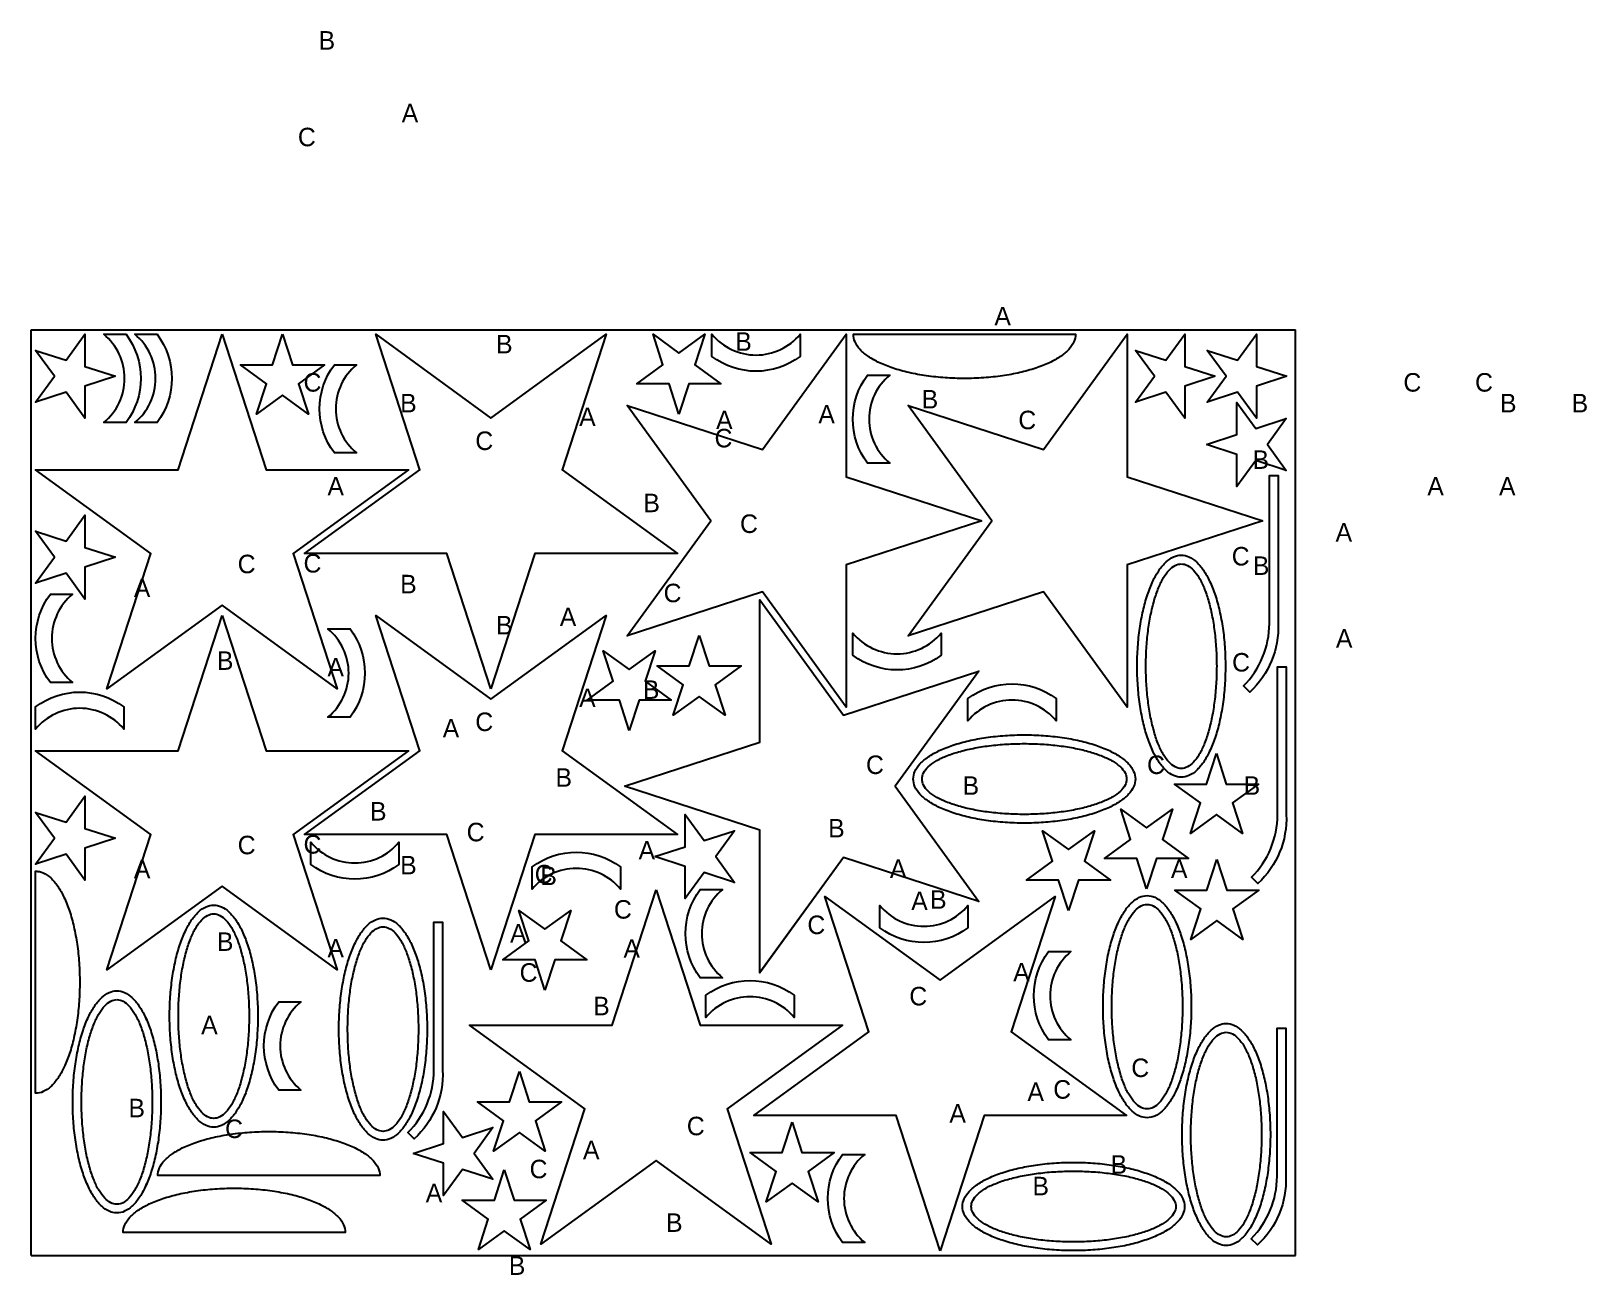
# Model space of a CAD drawing. Extents: x 0 to 3446, y -43 to 2712.
import ezdxf

# ---------------------------------------------------------------- set-up
doc = ezdxf.new("R2010")
doc.units = 0
doc.header["$LTSCALE"] = 41
doc.styles.get("Standard").update_dxf_attribs({"font": 'txt', "height": 1})

msp = doc.modelspace()

# ---------------------------------------------------------------- texts
at = {"layer": 'TEXT'}
for s, p in [('B', (636.83, 2670.52, 18)), ('A', (820.83, 2509.52, 18)), ('C', (590.83, 2456.52, 18)), ('A', (2133.46, 2059.82, 18)), ('B', (1029.81, 1997.8, 18)), ('B', (1559.61, 2003.59, 18)), ('C', (603.33, 1913.11, 18)), ('C', (3039.29, 1913.11, 18)), ('C', (3198.01, 1913.11, 18)), ('B', (817.33, 1867.11, 18)), ('B', (1972.46, 1875.82, 18)), ('B', (3253.29, 1867.11, 18)), ('B', (3412.01, 1867.11, 18)), ('A', (1213.81, 1836.8, 18)), ('A', (1517.07, 1830.08, 18)), ('A', (1743.61, 1842.59, 18)), ('C', (2186.46, 1829.82, 18)), ('C', (1513.61, 1789.59, 18)), ('C', (983.81, 1783.8, 18)), ('B', (2705.11, 1742.04, 18)), ('A', (656.33, 1683.11, 18)), ('A', (3092.29, 1683.11, 18)), ('A', (3251.01, 1683.11, 18)), ('B', (1356.07, 1646.08, 18)), ('C', (1570.07, 1600.08, 18)), ('A', (2889.11, 1581.04, 18)), ('C', (457.53, 1510.91, 18)), ('C', (603.33, 1512.37, 18)), ('C', (2659.11, 1528.04, 18)), ('B', (2705.9, 1507.17, 18)), ('A', (227.53, 1457.91, 18)), ('B', (817.33, 1466.37, 18)), ('C', (1400.88, 1446.67, 18)), ('B', (1029.81, 1375.39, 18)), ('A', (1170.88, 1393.67, 18)), ('A', (2889.9, 1346.17, 18)), ('B', (411.53, 1296.91, 18)), ('A', (656.33, 1282.37, 18)), ('C', (2659.9, 1293.17, 18)), ('A', (1213.81, 1214.39, 18)), ('B', (1354.88, 1232.67, 18)), ('A', (911.62, 1147.19, 18)), ('C', (983.81, 1161.39, 18)), ('C', (1849.08, 1066.19, 18)), ('C', (2471.5, 1066.19, 18)), ('B', (1161.34, 1037.96, 18)), ('B', (2063.08, 1020.19, 18)), ('B', (2685.5, 1020.19, 18)), ('B', (750.62, 963.19, 18)), ('B', (1765.27, 925.72, 18)), ('C', (603.33, 889.96, 18)), ('C', (964.62, 917.19, 18)), ('C', (457.53, 888.5, 18)), ('A', (1345.34, 876.96, 18)), ('A', (227.53, 835.5, 18)), ('B', (817.33, 843.96, 18)), ('C', (1115.34, 823.96, 18)), ('A', (1902.08, 836.19, 18)), ('A', (2524.5, 836.19, 18)), ('B', (1127.9, 820.14, 18)), ('A', (1949.27, 764.72, 18)), ('B', (1991.02, 767.76, 18)), ('C', (1290.84, 745.96, 18)), ('A', (1060.84, 692.96, 18)), ('C', (1719.27, 711.72, 18)), ('B', (411.53, 674.5, 18)), ('A', (656.33, 659.96, 18)), ('A', (1311.9, 659.14, 18)), ('C', (1081.9, 606.14, 18)), ('A', (2175.02, 606.76, 18)), ('C', (1945.02, 553.76, 18)), ('B', (1244.84, 531.96, 18)), ('A', (376.62, 489.98, 18)), ('C', (2436.66, 395.08, 18)), ('A', (2206.66, 342.08, 18)), ('C', (2263.81, 347.2, 18)), ('B', (215.62, 305.98, 18)), ('A', (2033.81, 294.2, 18)), ('C', (429.62, 259.98, 18)), ('C', (1452.23, 266.2, 18)), ('A', (1222.23, 213.2, 18)), ('C', (1104.02, 170.96, 18)), ('B', (2390.66, 181.08, 18)), ('B', (2217.81, 133.2, 18)), ('A', (874.02, 117.96, 18)), ('B', (1406.23, 52.2, 18)), ('B', (1058.02, -43.04, 18))]:
    msp.add_text(s, height=41, dxfattribs=at).set_placement(p)

# ---------------------------------------------------------------- linework, layer by layer
at = {"layer": 'BORDER_D0_T132.1_RK1_A0_W0_EM1'}
for points in [[(422.85, 2040), (520.32, 1740.04), (835.71, 1740.04), (580.55, 1554.66), (678.01, 1254.71), (422.85, 1440.09), (167.7, 1254.71), (265.16, 1554.66), (10, 1740.04), (325.39, 1740.04), (422.85, 2040)], [(186.81, 1947.04), (119.28, 1925.1), (119.28, 1854.09), (77.54, 1911.54), (10, 1889.59), (51.74, 1947.04), (10, 2004.49), (77.54, 1982.55), (119.28, 2040), (119.28, 1968.99), (186.81, 1947.04)], [(556.89, 2040), (578.84, 1972.46), (649.85, 1972.46), (592.4, 1930.72), (614.34, 1863.19), (556.89, 1904.93), (499.44, 1863.19), (521.39, 1930.72), (463.93, 1972.46), (534.95, 1972.46), (556.89, 2040)], [(1018.49, 1254.71), (921.03, 1554.66), (605.64, 1554.66), (860.79, 1740.05), (763.33, 2040), (1018.49, 1854.62), (1273.65, 2040), (1176.19, 1740.05), (1431.34, 1554.66), (1115.95, 1554.66), (1018.49, 1254.71)], [(2105.28, 1627.15), (1805.32, 1529.68), (1805.32, 1214.29), (1619.94, 1469.45), (1319.98, 1371.99), (1505.37, 1627.15), (1319.98, 1882.3), (1619.94, 1784.84), (1805.32, 2040), (1805.32, 1724.61), (2105.28, 1627.15)], [(1434.81, 1863.19), (1412.87, 1930.72), (1341.85, 1930.72), (1399.3, 1972.46), (1377.36, 2040), (1434.81, 1998.26), (1492.26, 2040), (1470.32, 1972.46), (1527.77, 1930.72), (1456.75, 1930.72), (1434.81, 1863.19)], [(2727.7, 1627.15), (2427.74, 1529.68), (2427.74, 1214.29), (2242.36, 1469.45), (1942.41, 1371.99), (2127.79, 1627.15), (1942.41, 1882.3), (2242.36, 1784.84), (2427.74, 2040), (2427.74, 1724.61), (2727.7, 1627.15)], [(2622.77, 1947.04), (2555.23, 1925.1), (2555.23, 1854.09), (2513.49, 1911.54), (2445.96, 1889.59), (2487.7, 1947.04), (2445.96, 2004.49), (2513.49, 1982.55), (2555.23, 2040), (2555.23, 1968.99), (2622.77, 1947.04)], [(2781.49, 1947.04), (2713.96, 1925.1), (2713.96, 1854.09), (2672.22, 1911.54), (2604.68, 1889.59), (2646.42, 1947.04), (2604.68, 2004.49), (2672.22, 1982.55), (2713.96, 2040), (2713.96, 1968.99), (2781.49, 1947.04)], [(2602.98, 1795.89), (2670.52, 1817.83), (2670.52, 1888.84), (2712.26, 1831.39), (2779.8, 1853.34), (2738.06, 1795.89), (2779.8, 1738.44), (2712.26, 1760.38), (2670.52, 1702.93), (2670.52, 1773.94), (2602.98, 1795.89)], [(186.81, 1546.3), (119.28, 1524.36), (119.28, 1453.35), (77.54, 1510.8), (10, 1488.85), (51.74, 1546.3), (10, 1603.75), (77.54, 1581.81), (119.28, 1639.26), (119.28, 1568.25), (186.81, 1546.3)], [(1313.87, 1039.13), (1613.83, 1136.59), (1613.83, 1451.98), (1799.21, 1196.82), (2099.17, 1294.29), (1913.78, 1039.13), (2099.17, 783.97), (1799.21, 881.43), (1613.83, 626.28), (1613.83, 941.67), (1313.87, 1039.13)], [(422.85, 1417.59), (520.32, 1117.63), (835.71, 1117.63), (580.55, 932.25), (678.01, 632.29), (422.85, 817.68), (167.7, 632.29), (265.16, 932.25), (10, 1117.63), (325.39, 1117.63), (422.85, 1417.59)], [(1018.49, 632.29), (921.03, 932.25), (605.64, 932.25), (860.79, 1117.63), (763.33, 1417.59), (1018.49, 1232.21), (1273.65, 1417.59), (1176.19, 1117.63), (1431.34, 932.25), (1115.95, 932.25), (1018.49, 632.29)], [(1479.67, 1373.07), (1501.62, 1305.53), (1572.63, 1305.53), (1515.18, 1263.79), (1537.12, 1196.26), (1479.67, 1237.99), (1422.22, 1196.26), (1444.17, 1263.79), (1386.72, 1305.53), (1457.73, 1305.53), (1479.67, 1373.07)], [(1324.77, 1162.47), (1302.83, 1230.01), (1231.81, 1230.01), (1289.27, 1271.75), (1267.32, 1339.29), (1324.77, 1297.55), (1382.22, 1339.29), (1360.28, 1271.75), (1417.73, 1230.01), (1346.71, 1230.01), (1324.77, 1162.47)], [(2625.18, 1111.52), (2647.12, 1043.99), (2718.14, 1043.99), (2660.69, 1002.25), (2682.63, 934.71), (2625.18, 976.45), (2567.73, 934.71), (2589.67, 1002.25), (2532.22, 1043.99), (2603.24, 1043.99), (2625.18, 1111.52)], [(186.81, 923.9), (119.28, 901.95), (119.28, 830.94), (77.54, 888.39), (10, 866.45), (51.74, 923.9), (10, 981.35), (77.54, 959.4), (119.28, 1016.85), (119.28, 945.84), (186.81, 923.9)], [(1381.14, 883.26), (1448.68, 905.2), (1448.68, 976.21), (1490.42, 918.76), (1557.96, 940.71), (1516.22, 883.26), (1557.96, 825.8), (1490.42, 847.75), (1448.68, 790.3), (1448.68, 861.31), (1381.14, 883.26)], [(2470.59, 811.59), (2448.65, 879.13), (2377.64, 879.13), (2435.09, 920.87), (2413.14, 988.41), (2470.59, 946.67), (2528.04, 988.41), (2506.1, 920.87), (2563.55, 879.13), (2492.54, 879.13), (2470.59, 811.59)], [(2297.75, 763.71), (2275.8, 831.25), (2204.79, 831.25), (2262.24, 872.99), (2240.3, 940.53), (2297.75, 898.79), (2355.2, 940.53), (2333.25, 872.99), (2390.7, 831.25), (2319.69, 831.25), (2297.75, 763.71)], [(2625.96, 876.65), (2647.91, 809.11), (2718.92, 809.11), (2661.47, 767.37), (2683.41, 699.84), (2625.96, 741.58), (2568.51, 699.84), (2590.46, 767.37), (2533.01, 809.11), (2604.02, 809.11), (2625.96, 876.65)], [(1384.07, 809.96), (1481.53, 510), (1796.92, 510), (1541.76, 324.62), (1639.22, 24.67), (1384.07, 210.05), (1128.91, 24.67), (1226.37, 324.62), (971.21, 510), (1286.6, 510), (1384.07, 809.96)], [(2013.19, 10), (1915.72, 309.96), (1600.33, 309.96), (1855.49, 495.34), (1758.03, 795.29), (2013.19, 609.91), (2268.34, 795.29), (2170.88, 495.34), (2426.04, 309.96), (2110.65, 309.96), (2013.19, 10)], [(1137.95, 587.48), (1116.01, 655.02), (1045, 655.02), (1102.45, 696.76), (1080.51, 764.29), (1137.95, 722.55), (1195.41, 764.29), (1173.46, 696.76), (1230.91, 655.02), (1159.9, 655.02), (1137.95, 587.48)], [(1081.41, 407.45), (1103.35, 339.91), (1174.37, 339.91), (1116.92, 298.17), (1138.86, 230.63), (1081.41, 272.37), (1023.96, 230.63), (1045.9, 298.17), (988.45, 339.91), (1059.47, 339.91), (1081.41, 407.45)], [(846.14, 226.05), (913.68, 247.99), (913.68, 319), (955.42, 261.55), (1022.95, 283.5), (981.21, 226.05), (1022.95, 168.6), (955.42, 190.54), (913.68, 133.09), (913.68, 204.1), (846.14, 226.05)], [(1685.34, 295.2), (1707.28, 227.67), (1778.29, 227.67), (1720.84, 185.93), (1742.79, 118.39), (1685.34, 160.13), (1627.89, 118.39), (1649.83, 185.93), (1592.38, 227.67), (1663.39, 227.67), (1685.34, 295.2)], [(1047.96, 189.62), (1069.91, 122.08), (1140.92, 122.08), (1083.47, 80.34), (1105.41, 12.81), (1047.96, 54.55), (990.51, 12.81), (1012.46, 80.34), (955.01, 122.08), (1026.02, 122.08), (1047.96, 189.62)]]:
    msp.add_lwpolyline(points, close=True, dxfattribs=at)
for points in [[(161.07, 2040), (210.23, 2040, -0.333267), (210.23, 1844.52), (161.07, 1844.52, 0.469337), (161.07, 2040)], [(229.9, 2040), (279.06, 2040, -0.333267), (279.06, 1844.52), (229.9, 1844.52, 0.469337), (229.9, 2040)], [(1703.28, 2040), (1703.28, 1990.84, -0.333267), (1507.8, 1990.84), (1507.8, 2040, 0.469337), (1703.28, 2040)], [(1821.11, 2040), (2312.99, 2040, -0.10658), (2309.25, 2023.03, -0.081332), (2298.16, 2006.57, -0.056346), (2280.04, 1991.13, -0.039879), (2255.45, 1977.17, -0.02994), (2225.14, 1965.13, -0.023968), (2190.02, 1955.35, -0.020393), (2151.17, 1948.15, -0.01836), (2109.76, 1943.74, -0.017435), (2067.05, 1942.26, -0.017435), (2024.34, 1943.74, -0.01836), (1982.94, 1948.15, -0.020393), (1944.08, 1955.35, -0.023968), (1908.96, 1965.13, -0.02994), (1878.65, 1977.17, -0.039878), (1854.06, 1991.13, -0.056347), (1835.94, 2006.57, -0.081332), (1824.85, 2023.03, -0.10658), (1821.11, 2040)], [(720.74, 1777.26), (671.57, 1777.26, -0.333267), (671.57, 1972.74), (720.74, 1972.74, 0.469337), (720.74, 1777.26)], [(1901.81, 1754.4), (1852.64, 1754.4, -0.333267), (1852.64, 1949.88), (1901.81, 1949.88, 0.469337), (1901.81, 1754.4)], [(2742.45, 1399.61), (2742.45, 1727.53), (2762, 1727.53), (2762, 1399.61, -0.220731), (2699.02, 1247.56), (2685.19, 1261.38, 0.198912), (2742.45, 1399.61)], [(2547.39, 1550.94, -0.10658), (2564.36, 1547.2, -0.081333), (2580.82, 1536.11, -0.056346), (2596.26, 1517.99, -0.039878), (2610.22, 1493.4, -0.029939), (2622.26, 1463.09, -0.023968), (2632.03, 1427.97, -0.020393), (2639.24, 1389.12, -0.01836), (2643.64, 1347.71, -0.017435), (2645.13, 1305, -0.017435), (2643.64, 1262.29, -0.01836), (2639.24, 1220.88, -0.020393), (2632.03, 1182.03, -0.023968), (2622.26, 1146.91, -0.02994), (2610.22, 1116.6, -0.039878), (2596.26, 1092.01, -0.056346), (2580.82, 1073.89, -0.081333), (2564.36, 1062.8, -0.10658), (2547.39, 1059.06, -0.106579), (2530.42, 1062.8, -0.081333), (2513.96, 1073.89, -0.056346), (2498.52, 1092.01, -0.039878), (2484.56, 1116.6, -0.02994), (2472.52, 1146.91, -0.023968), (2462.74, 1182.03, -0.020393), (2455.54, 1220.88, -0.01836), (2451.13, 1262.29, -0.017435), (2449.65, 1305, -0.017435), (2451.13, 1347.71, -0.01836), (2455.54, 1389.12, -0.020393), (2462.74, 1427.97, -0.023968), (2472.52, 1463.09, -0.02994), (2484.56, 1493.4, -0.039878), (2498.52, 1517.99, -0.056346), (2513.96, 1536.11, -0.081333), (2530.42, 1547.2, -0.106579), (2547.39, 1550.94)], [(91.74, 1268.94), (42.57, 1268.94, -0.333267), (42.57, 1464.42), (91.74, 1464.42, 0.469337), (91.74, 1268.94)], [(657.48, 1387.46), (706.64, 1387.46, -0.333267), (706.64, 1191.98), (657.48, 1191.98, 0.469337), (657.48, 1387.46)], [(2015.53, 1378.33), (2015.53, 1329.17, -0.333267), (1820.05, 1329.17), (1820.05, 1378.33, 0.469338), (2015.53, 1378.33)], [(2760.4, 975.93), (2760.4, 1303.85), (2779.95, 1303.85), (2779.95, 975.93, -0.220731), (2716.97, 823.88), (2703.15, 837.71, 0.198912), (2760.4, 975.93)], [(10, 1165.91), (10, 1215.07, -0.333267), (205.48, 1215.07), (205.48, 1165.91, 0.469337), (10, 1165.91)], [(2074.91, 1184.13), (2074.91, 1233.3, -0.333267), (2270.39, 1233.3), (2270.39, 1184.13, 0.469337), (2074.91, 1184.13)], [(2445.63, 1055.15, -0.106578), (2441.89, 1038.18, -0.081333), (2430.79, 1021.72, -0.056346), (2412.68, 1006.28, -0.039879), (2388.09, 992.32, -0.02994), (2357.77, 980.28, -0.023968), (2322.66, 970.5, -0.020393), (2283.8, 963.3, -0.01836), (2242.39, 958.89, -0.017435), (2199.69, 957.41, -0.017435), (2156.98, 958.89, -0.01836), (2115.57, 963.3, -0.020393), (2076.72, 970.5, -0.023968), (2041.6, 980.28, -0.02994), (2011.29, 992.32, -0.039878), (1986.7, 1006.28, -0.056347), (1968.58, 1021.72, -0.081333), (1957.48, 1038.18, -0.106579), (1953.75, 1055.15, -0.10658), (1957.48, 1072.12, -0.081333), (1968.58, 1088.58, -0.056346), (1986.7, 1104.02, -0.039878), (2011.29, 1117.97, -0.02994), (2041.6, 1130.02, -0.023968), (2076.72, 1139.79, -0.020393), (2115.57, 1146.99, -0.01836), (2156.98, 1151.4, -0.017435), (2199.69, 1152.89, -0.017435), (2242.39, 1151.4, -0.01836), (2283.8, 1146.99, -0.020393), (2322.66, 1139.79, -0.023968), (2357.77, 1130.02, -0.02994), (2388.09, 1117.97, -0.039879), (2412.68, 1104.02, -0.056346), (2430.79, 1088.58, -0.081333), (2441.89, 1072.12, -0.106579), (2445.63, 1055.15)], [(814.71, 915.12), (814.71, 865.96, -0.333267), (619.23, 865.96), (619.23, 915.12, 0.469337), (814.71, 915.12)], [(1109.74, 811.39), (1109.74, 860.56, -0.333267), (1305.22, 860.56), (1305.22, 811.39, 0.469337), (1109.74, 811.39)], [(10, 359.07), (10, 850.95, -0.106579), (26.97, 847.22, -0.081333), (43.43, 836.12, -0.056346), (58.87, 818, -0.039878), (72.83, 793.41, -0.02994), (84.87, 763.1, -0.023968), (94.64, 727.98, -0.020393), (101.85, 689.13, -0.01836), (106.25, 647.72, -0.017435), (107.74, 605.01, -0.017435), (106.25, 562.3, -0.01836), (101.85, 520.9, -0.020393), (94.64, 482.04, -0.023968), (84.87, 446.92, -0.02994), (72.83, 416.61, -0.039878), (58.87, 392.02, -0.056346), (43.43, 373.9, -0.081333), (26.97, 362.81, -0.106579), (10, 359.07)], [(1531.24, 615.04), (1482.08, 615.04, -0.333267), (1482.08, 810.52), (1531.24, 810.52, 0.469337), (1531.24, 615.04)], [(2471.77, 796.86, -0.106578), (2488.74, 793.13, -0.081333), (2505.2, 782.03, -0.056346), (2520.64, 763.91, -0.039878), (2534.59, 739.33, -0.02994), (2546.64, 709.01, -0.023968), (2556.41, 673.89, -0.020393), (2563.61, 635.04, -0.01836), (2568.02, 593.63, -0.017435), (2569.51, 550.92, -0.017435), (2568.02, 508.22, -0.01836), (2563.61, 466.81, -0.020393), (2556.41, 427.95, -0.023968), (2546.64, 392.84, -0.029939), (2534.59, 362.52, -0.039879), (2520.64, 337.93, -0.056346), (2505.2, 319.82, -0.081333), (2488.74, 308.72, -0.106579), (2471.77, 304.98, -0.10658), (2454.79, 308.72, -0.081333), (2438.34, 319.82, -0.056346), (2422.9, 337.93, -0.039878), (2408.94, 362.52, -0.029939), (2396.89, 392.84, -0.023968), (2387.12, 427.95, -0.020393), (2379.92, 466.81, -0.01836), (2375.51, 508.22, -0.017435), (2374.03, 550.92, -0.017435), (2375.51, 593.63, -0.01836), (2379.92, 635.04, -0.020393), (2387.12, 673.89, -0.023968), (2396.89, 709.01, -0.029939), (2408.94, 739.33, -0.039878), (2422.9, 763.91, -0.056346), (2438.34, 782.03, -0.081333), (2454.79, 793.13, -0.10658), (2471.77, 796.86)], [(404.42, 775.94, -0.106579), (421.39, 772.2, -0.081333), (437.85, 761.11, -0.056346), (453.29, 742.99, -0.039878), (467.24, 718.4, -0.02994), (479.29, 688.09, -0.023968), (489.06, 652.97, -0.020393), (496.27, 614.12, -0.01836), (500.67, 572.71, -0.017435), (502.16, 530, -0.017435), (500.67, 487.29, -0.01836), (496.27, 445.88, -0.020393), (489.06, 407.03, -0.023968), (479.29, 371.91, -0.02994), (467.24, 341.6, -0.039878), (453.29, 317.01, -0.056346), (437.85, 298.89, -0.081333), (421.39, 287.8, -0.106579), (404.42, 284.06, -0.106579), (387.45, 287.8, -0.081333), (370.99, 298.89, -0.056346), (355.55, 317.01, -0.039878), (341.59, 341.6, -0.029939), (329.55, 371.91, -0.023968), (319.77, 407.03, -0.020393), (312.57, 445.88, -0.01836), (308.16, 487.29, -0.017435), (306.68, 530, -0.017435), (308.16, 572.71, -0.01836), (312.57, 614.12, -0.020393), (319.77, 652.97, -0.023968), (329.55, 688.09, -0.02994), (341.59, 718.4, -0.039878), (355.55, 742.99, -0.056346), (370.99, 761.11, -0.081333), (387.45, 772.2, -0.106579), (404.42, 775.94)], [(2074.98, 774.95), (2074.98, 725.79, -0.333267), (1879.5, 725.79), (1879.5, 774.95, 0.469337), (2074.98, 774.95)], [(779.4, 747.25, -0.106579), (796.37, 743.52, -0.081333), (812.83, 732.42, -0.056346), (828.27, 714.3, -0.039878), (842.23, 689.71, -0.02994), (854.27, 659.4, -0.023968), (864.05, 624.28, -0.020393), (871.25, 585.43, -0.01836), (875.66, 544.02, -0.017435), (877.14, 501.31, -0.017435), (875.66, 458.61, -0.01836), (871.25, 417.2, -0.020393), (864.05, 378.34, -0.023968), (854.27, 343.23, -0.02994), (842.23, 312.91, -0.039878), (828.27, 288.32, -0.056346), (812.83, 270.2, -0.081333), (796.37, 259.11, -0.106579), (779.4, 255.37, -0.106579), (762.43, 259.11, -0.081333), (745.97, 270.2, -0.056346), (730.53, 288.32, -0.039878), (716.58, 312.91, -0.02994), (704.53, 343.23, -0.023968), (694.76, 378.34, -0.020393), (687.55, 417.2, -0.01836), (683.15, 458.61, -0.017435), (681.66, 501.31, -0.017435), (683.15, 544.02, -0.01836), (687.55, 585.43, -0.020393), (694.76, 624.28, -0.023968), (704.53, 659.4, -0.02994), (716.58, 689.71, -0.039878), (730.53, 714.3, -0.056346), (745.97, 732.42, -0.081333), (762.43, 743.52, -0.106579), (779.4, 747.25)], [(891.91, 410.24), (891.91, 738.16), (911.46, 738.16), (911.46, 410.24, -0.220731), (848.48, 258.2), (834.66, 272.02, 0.198912), (891.91, 410.24)], [(2302.66, 477.5), (2253.5, 477.5, -0.333267), (2253.5, 672.98), (2302.66, 672.98, 0.469337), (2302.66, 477.5)], [(189.92, 585.94, -0.106579), (206.89, 582.2, -0.081333), (223.35, 571.11, -0.056346), (238.79, 552.99, -0.039878), (252.74, 528.4, -0.02994), (264.79, 498.09, -0.023968), (274.56, 462.97, -0.020393), (281.77, 424.12, -0.01836), (286.17, 382.71, -0.017435), (287.66, 340, -0.017435), (286.17, 297.29, -0.01836), (281.77, 255.88, -0.020393), (274.56, 217.03, -0.023968), (264.79, 181.91, -0.02994), (252.74, 151.6, -0.039878), (238.79, 127.01, -0.056346), (223.35, 108.89, -0.081333), (206.89, 97.8, -0.106579), (189.92, 94.06, -0.106579), (172.95, 97.8, -0.081333), (156.49, 108.89, -0.056346), (141.05, 127.01, -0.039878), (127.09, 151.6, -0.02994), (115.05, 181.91, -0.023968), (105.27, 217.03, -0.020393), (98.07, 255.88, -0.01836), (93.66, 297.29, -0.017435), (92.18, 340, -0.017435), (93.66, 382.71, -0.01836), (98.07, 424.12, -0.020393), (105.27, 462.97, -0.023968), (115.05, 498.09, -0.02994), (127.09, 528.4, -0.039878), (141.05, 552.99, -0.056346), (156.49, 571.11, -0.081333), (172.95, 582.2, -0.106579), (189.92, 585.94)], [(1494.44, 527.16), (1494.44, 576.33, -0.333267), (1689.93, 576.33), (1689.93, 527.16, 0.469338), (1494.44, 527.16)], [(597.51, 366.36), (548.34, 366.36, -0.333267), (548.34, 561.84), (597.51, 561.84, 0.469338), (597.51, 366.36)], [(2646.92, 513.63, -0.10658), (2663.89, 509.89, -0.081333), (2680.35, 498.8, -0.056346), (2695.79, 480.68, -0.039878), (2709.75, 456.09, -0.029939), (2721.79, 425.78, -0.023968), (2731.57, 390.66, -0.020393), (2738.77, 351.81, -0.01836), (2743.18, 310.4, -0.017435), (2744.66, 267.69, -0.017435), (2743.18, 224.98, -0.01836), (2738.77, 183.57, -0.020393), (2731.57, 144.72, -0.023968), (2721.79, 109.6, -0.02994), (2709.75, 79.29, -0.039878), (2695.79, 54.7, -0.056346), (2680.35, 36.58, -0.081333), (2663.89, 25.49, -0.10658), (2646.92, 21.75, -0.106579), (2629.95, 25.49, -0.081333), (2613.49, 36.58, -0.056346), (2598.05, 54.7, -0.039878), (2584.09, 79.29, -0.029939), (2572.05, 109.6, -0.023968), (2562.28, 144.72, -0.020393), (2555.07, 183.57, -0.01836), (2550.67, 224.98, -0.017435), (2549.18, 267.69, -0.017435), (2550.67, 310.4, -0.01836), (2555.07, 351.81, -0.020393), (2562.28, 390.66, -0.023968), (2572.05, 425.78, -0.029939), (2584.09, 456.09, -0.039878), (2598.05, 480.68, -0.056346), (2613.49, 498.8, -0.081333), (2629.95, 509.89, -0.106579), (2646.92, 513.63)], [(2759.42, 175.23), (2759.42, 503.15), (2778.97, 503.15), (2778.97, 175.23, -0.220731), (2715.99, 23.19), (2702.16, 37.01, 0.198912), (2759.42, 175.23)], [(772.39, 176.74), (280.51, 176.74, -0.106579), (284.25, 193.71, -0.081333), (295.34, 210.17, -0.056346), (313.46, 225.61, -0.039878), (338.05, 239.57, -0.02994), (368.36, 251.61, -0.023968), (403.48, 261.39, -0.020393), (442.34, 268.59, -0.01836), (483.74, 272.99, -0.017435), (526.45, 274.48, -0.017435), (569.16, 272.99, -0.01836), (610.57, 268.59, -0.020393), (649.42, 261.39, -0.023968), (684.54, 251.61, -0.02994), (714.85, 239.57, -0.039878), (739.44, 225.61, -0.056346), (757.56, 210.17, -0.081333), (768.66, 193.71, -0.106579), (772.39, 176.74)], [(1846.17, 28.45), (1797, 28.45, -0.333267), (1797, 223.93), (1846.17, 223.93, 0.469337), (1846.17, 28.45)], [(2554.66, 108.39, -0.106579), (2550.92, 91.42, -0.081333), (2539.83, 74.96, -0.056346), (2521.71, 59.52, -0.039879), (2497.12, 45.56, -0.02994), (2466.8, 33.51, -0.023968), (2431.69, 23.74, -0.020393), (2392.83, 16.54, -0.01836), (2351.43, 12.13, -0.017435), (2308.72, 10.65, -0.017435), (2266.01, 12.13, -0.01836), (2224.6, 16.54, -0.020393), (2185.75, 23.74, -0.023968), (2150.63, 33.51, -0.02994), (2120.32, 45.56, -0.039878), (2095.73, 59.52, -0.056346), (2077.61, 74.96, -0.081333), (2066.51, 91.42, -0.106579), (2062.78, 108.39, -0.106579), (2066.51, 125.36, -0.081333), (2077.61, 141.82, -0.056346), (2095.73, 157.26, -0.039878), (2120.32, 171.21, -0.02994), (2150.63, 183.26, -0.023968), (2185.75, 193.03, -0.020393), (2224.6, 200.23, -0.01836), (2266.01, 204.64, -0.017435), (2308.72, 206.13, -0.017435), (2351.43, 204.64, -0.01836), (2392.83, 200.23, -0.020393), (2431.69, 193.03, -0.023968), (2466.8, 183.26, -0.02994), (2497.12, 171.21, -0.039879), (2521.71, 157.26, -0.056346), (2539.83, 141.82, -0.081333), (2550.92, 125.36, -0.106579), (2554.66, 108.39)], [(695.72, 51.13), (203.84, 51.13, -0.106579), (207.58, 68.1, -0.081333), (218.67, 84.56, -0.056346), (236.79, 100, -0.039878), (261.38, 113.96, -0.02994), (291.69, 126, -0.023968), (326.81, 135.77, -0.020393), (365.67, 142.98, -0.01836), (407.07, 147.38, -0.017435), (449.78, 148.87, -0.017435), (492.49, 147.38, -0.01836), (533.9, 142.98, -0.020393), (572.75, 135.77, -0.023968), (607.87, 126, -0.02994), (638.18, 113.96, -0.039878), (662.77, 100, -0.056346), (680.89, 84.56, -0.081333), (691.98, 68.1, -0.106579), (695.72, 51.13)]]:
    msp.add_lwpolyline(points, format="xyb", close=True, dxfattribs=at)
at = {"layer": 'BORDER_D0_T132_RK1_A0_W0_EM1_RI1_ID0007'}
for points in [[(186.81, 1947.05), (119.28, 1925.1), (119.28, 1854.09), (77.54, 1911.54), (10, 1889.6), (51.74, 1947.05), (10, 2004.5), (77.54, 1982.55), (119.28, 2040), (119.28, 1968.99), (186.81, 1947.05)], [(556.89, 2040), (578.84, 1972.47), (649.85, 1972.47), (592.4, 1930.73), (614.34, 1863.19), (556.89, 1904.93), (499.44, 1863.19), (521.39, 1930.73), (463.94, 1972.47), (534.95, 1972.47), (556.89, 2040)], [(1434.82, 1863.19), (1412.87, 1930.72), (1341.86, 1930.72), (1399.31, 1972.46), (1377.37, 2040), (1434.82, 1998.26), (1492.27, 2040), (1470.32, 1972.46), (1527.77, 1930.72), (1456.76, 1930.72), (1434.82, 1863.19)], [(2622.77, 1947.05), (2555.24, 1925.1), (2555.24, 1854.09), (2513.5, 1911.54), (2445.96, 1889.6), (2487.7, 1947.05), (2445.96, 2004.5), (2513.5, 1982.55), (2555.24, 2040), (2555.24, 1968.99), (2622.77, 1947.05)], [(2781.49, 1947.05), (2713.96, 1925.1), (2713.96, 1854.09), (2672.22, 1911.54), (2604.68, 1889.6), (2646.42, 1947.05), (2604.68, 2004.5), (2672.22, 1982.55), (2713.96, 2040), (2713.96, 1968.99), (2781.49, 1947.05)], [(2602.98, 1795.88), (2670.51, 1817.83), (2670.51, 1888.84), (2712.25, 1831.39), (2779.79, 1853.33), (2738.05, 1795.88), (2779.79, 1738.43), (2712.25, 1760.38), (2670.51, 1702.93), (2670.51, 1773.94), (2602.98, 1795.88)], [(186.81, 1546.31), (119.28, 1524.36), (119.28, 1453.35), (77.54, 1510.8), (10, 1488.86), (51.74, 1546.31), (10, 1603.76), (77.54, 1581.81), (119.28, 1639.26), (119.28, 1568.25), (186.81, 1546.31)], [(1479.67, 1373.07), (1501.62, 1305.54), (1572.63, 1305.54), (1515.18, 1263.8), (1537.12, 1196.26), (1479.67, 1238), (1422.22, 1196.26), (1444.17, 1263.8), (1386.72, 1305.54), (1457.73, 1305.54), (1479.67, 1373.07)], [(1324.78, 1162.48), (1302.83, 1230.01), (1231.82, 1230.01), (1289.27, 1271.75), (1267.33, 1339.29), (1324.78, 1297.55), (1382.23, 1339.29), (1360.28, 1271.75), (1417.73, 1230.01), (1346.72, 1230.01), (1324.78, 1162.48)], [(2625.17, 1111.52), (2647.12, 1043.99), (2718.13, 1043.99), (2660.68, 1002.25), (2682.62, 934.71), (2625.17, 976.45), (2567.72, 934.71), (2589.67, 1002.25), (2532.22, 1043.99), (2603.23, 1043.99), (2625.17, 1111.52)], [(186.81, 923.9), (119.28, 901.95), (119.28, 830.94), (77.54, 888.39), (10, 866.45), (51.74, 923.9), (10, 981.35), (77.54, 959.4), (119.28, 1016.85), (119.28, 945.84), (186.81, 923.9)], [(1381.14, 883.25), (1448.67, 905.2), (1448.67, 976.21), (1490.41, 918.76), (1557.95, 940.7), (1516.21, 883.25), (1557.95, 825.8), (1490.41, 847.75), (1448.67, 790.3), (1448.67, 861.31), (1381.14, 883.25)], [(2470.6, 811.6), (2448.65, 879.13), (2377.64, 879.13), (2435.09, 920.87), (2413.15, 988.41), (2470.6, 946.67), (2528.05, 988.41), (2506.1, 920.87), (2563.55, 879.13), (2492.54, 879.13), (2470.6, 811.6)], [(2297.75, 763.72), (2275.8, 831.25), (2204.79, 831.25), (2262.24, 872.99), (2240.3, 940.53), (2297.75, 898.79), (2355.2, 940.53), (2333.25, 872.99), (2390.7, 831.25), (2319.69, 831.25), (2297.75, 763.72)], [(2625.96, 876.65), (2647.91, 809.12), (2718.92, 809.12), (2661.47, 767.38), (2683.41, 699.84), (2625.96, 741.58), (2568.51, 699.84), (2590.46, 767.38), (2533.01, 809.12), (2604.02, 809.12), (2625.96, 876.65)], [(1137.96, 587.48), (1116.01, 655.01), (1045, 655.01), (1102.45, 696.75), (1080.51, 764.29), (1137.96, 722.55), (1195.41, 764.29), (1173.46, 696.75), (1230.91, 655.01), (1159.9, 655.01), (1137.96, 587.48)], [(1081.41, 407.44), (1103.36, 339.91), (1174.37, 339.91), (1116.92, 298.17), (1138.86, 230.63), (1081.41, 272.37), (1023.96, 230.63), (1045.91, 298.17), (988.46, 339.91), (1059.47, 339.91), (1081.41, 407.44)], [(846.14, 226.04), (913.67, 247.99), (913.67, 319), (955.41, 261.55), (1022.95, 283.49), (981.21, 226.04), (1022.95, 168.59), (955.41, 190.54), (913.67, 133.09), (913.67, 204.1), (846.14, 226.04)], [(1685.33, 295.2), (1707.28, 227.67), (1778.29, 227.67), (1720.84, 185.93), (1742.78, 118.39), (1685.33, 160.13), (1627.88, 118.39), (1649.83, 185.93), (1592.38, 227.67), (1663.39, 227.67), (1685.33, 295.2)], [(1047.96, 189.62), (1069.91, 122.09), (1140.92, 122.09), (1083.47, 80.35), (1105.41, 12.81), (1047.96, 54.55), (990.51, 12.81), (1012.46, 80.35), (955.01, 122.09), (1026.02, 122.09), (1047.96, 189.62)]]:
    msp.add_lwpolyline(points, close=True, dxfattribs=at)
at = {"layer": 'BORDER_D0_T132_RK1_A0_W0_EM1_RI1_ID0008'}
for points in [[(422.86, 2040), (520.32, 1740.05), (835.71, 1740.05), (580.55, 1554.67), (678.01, 1254.71), (422.86, 1440.09), (167.7, 1254.71), (265.16, 1554.67), (10, 1740.05), (325.39, 1740.05), (422.86, 2040)], [(1018.48, 1254.71), (921.02, 1554.66), (605.63, 1554.66), (860.79, 1740.04), (763.33, 2040), (1018.48, 1854.62), (1273.64, 2040), (1176.18, 1740.04), (1431.34, 1554.66), (1115.95, 1554.66), (1018.48, 1254.71)], [(2105.28, 1627.14), (1805.33, 1529.68), (1805.33, 1214.29), (1619.95, 1469.45), (1319.99, 1371.99), (1505.37, 1627.14), (1319.99, 1882.3), (1619.95, 1784.84), (1805.33, 2040), (1805.33, 1724.61), (2105.28, 1627.14)], [(2727.7, 1627.14), (2427.75, 1529.68), (2427.75, 1214.29), (2242.37, 1469.45), (1942.41, 1371.99), (2127.79, 1627.14), (1942.41, 1882.3), (2242.37, 1784.84), (2427.75, 2040), (2427.75, 1724.61), (2727.7, 1627.14)], [(1313.88, 1039.13), (1613.83, 1136.59), (1613.83, 1451.98), (1799.21, 1196.82), (2099.17, 1294.28), (1913.79, 1039.13), (2099.17, 783.97), (1799.21, 881.43), (1613.83, 626.27), (1613.83, 941.66), (1313.88, 1039.13)], [(422.86, 1417.59), (520.32, 1117.64), (835.71, 1117.64), (580.55, 932.26), (678.01, 632.3), (422.86, 817.68), (167.7, 632.3), (265.16, 932.26), (10, 1117.64), (325.39, 1117.64), (422.86, 1417.59)], [(1018.48, 632.3), (921.02, 932.25), (605.63, 932.25), (860.79, 1117.63), (763.33, 1417.59), (1018.48, 1232.21), (1273.64, 1417.59), (1176.18, 1117.63), (1431.34, 932.25), (1115.95, 932.25), (1018.48, 632.3)], [(1384.07, 809.96), (1481.53, 510.01), (1796.92, 510.01), (1541.76, 324.63), (1639.22, 24.67), (1384.07, 210.05), (1128.91, 24.67), (1226.37, 324.63), (971.21, 510.01), (1286.6, 510.01), (1384.07, 809.96)], [(2013.18, 10), (1915.72, 309.95), (1600.33, 309.95), (1855.49, 495.33), (1758.03, 795.29), (2013.18, 609.91), (2268.34, 795.29), (2170.88, 495.33), (2426.04, 309.95), (2110.65, 309.95), (2013.18, 10)]]:
    msp.add_lwpolyline(points, close=True, dxfattribs=at)
at = {"layer": 'BORDER_D0_T132_RK1_A0_W0_EM1_RI1_ID0013'}
for points in [[(185.65, 2040), (210.23, 2040, -0.333267), (210.23, 1844.52), (161.07, 1844.52, 0.469337), (161.07, 2040), (185.65, 2040)], [(254.47, 2040), (279.05, 2040, -0.333267), (279.05, 1844.52), (229.89, 1844.52, 0.469337), (229.89, 2040), (254.47, 2040)], [(1703.28, 2015.42), (1703.28, 1990.84, -0.333267), (1507.8, 1990.84), (1507.8, 2040, 0.469337), (1703.28, 2040), (1703.28, 2015.42)], [(696.16, 1777.26), (671.58, 1777.26, -0.333267), (671.58, 1972.74), (720.74, 1972.74, 0.469337), (720.74, 1777.26), (696.16, 1777.26)], [(1877.23, 1754.4), (1852.65, 1754.4, -0.333267), (1852.65, 1949.88), (1901.81, 1949.88, 0.469337), (1901.81, 1754.4), (1877.23, 1754.4)], [(67.16, 1268.94), (42.58, 1268.94, -0.333267), (42.58, 1464.42), (91.74, 1464.42, 0.469337), (91.74, 1268.94), (67.16, 1268.94)], [(682.06, 1387.46), (706.64, 1387.46, -0.333267), (706.64, 1191.98), (657.48, 1191.98, 0.469337), (657.48, 1387.46), (682.06, 1387.46)], [(2015.53, 1353.75), (2015.53, 1329.17, -0.333267), (1820.05, 1329.17), (1820.05, 1378.33, 0.469337), (2015.53, 1378.33), (2015.53, 1353.75)], [(10, 1190.49), (10, 1215.07, -0.333267), (205.48, 1215.07), (205.48, 1165.91, 0.469337), (10, 1165.91), (10, 1190.49)], [(2074.91, 1208.71), (2074.91, 1233.29, -0.333267), (2270.39, 1233.29), (2270.39, 1184.13, 0.469337), (2074.91, 1184.13), (2074.91, 1208.71)], [(814.71, 890.54), (814.71, 865.96, -0.333267), (619.23, 865.96), (619.23, 915.12, 0.469337), (814.71, 915.12), (814.71, 890.54)], [(1109.74, 835.97), (1109.74, 860.55, -0.333267), (1305.22, 860.55), (1305.22, 811.39, 0.469337), (1109.74, 811.39), (1109.74, 835.97)], [(1506.66, 615.04), (1482.08, 615.04, -0.333267), (1482.08, 810.52), (1531.24, 810.52, 0.469337), (1531.24, 615.04), (1506.66, 615.04)], [(2074.98, 750.37), (2074.98, 725.79, -0.333267), (1879.5, 725.79), (1879.5, 774.95, 0.469337), (2074.98, 774.95), (2074.98, 750.37)], [(2278.08, 477.5), (2253.5, 477.5, -0.333267), (2253.5, 672.98), (2302.66, 672.98, 0.469337), (2302.66, 477.5), (2278.08, 477.5)], [(1494.45, 551.74), (1494.45, 576.32, -0.333267), (1689.93, 576.32), (1689.93, 527.16, 0.469337), (1494.45, 527.16), (1494.45, 551.74)], [(572.93, 366.36), (548.35, 366.36, -0.333267), (548.35, 561.84), (597.51, 561.84, 0.469338), (597.51, 366.36), (572.93, 366.36)], [(1821.59, 28.45), (1797.01, 28.45, -0.333267), (1797.01, 223.93), (1846.17, 223.93, 0.469337), (1846.17, 28.45), (1821.59, 28.45)]]:
    msp.add_lwpolyline(points, format="xyb", close=True, dxfattribs=at)
at = {"layer": 'BORDER_D0_T132_RK1_A0_W0_EM1_RI1_ID0020'}
for points in [[(2067.05, 2040), (2312.99, 2040, -0.106573), (2309.25, 2023.03, -0.081329), (2298.16, 2006.57, -0.056349), (2280.04, 1991.13, -0.039883), (2255.45, 1977.17, -0.029934), (2225.14, 1965.13, -0.02397), (2190.02, 1955.36, -0.020392), (2151.17, 1948.15, -0.01836), (2109.76, 1943.75, -0.017437), (2067.05, 1942.26, -0.017437), (2024.34, 1943.75, -0.01836), (1982.93, 1948.15, -0.020392), (1944.08, 1955.36, -0.02397), (1908.96, 1965.13, -0.029934), (1878.65, 1977.17, -0.039882), (1854.06, 1991.13, -0.056349), (1835.94, 2006.57, -0.081329), (1824.85, 2023.03, -0.106573), (1821.11, 2040), (2067.05, 2040)], [(10, 605.01), (10, 850.95, -0.106572), (26.97, 847.21, -0.081329), (43.43, 836.12, -0.056349), (58.87, 818, -0.039882), (72.83, 793.41, -0.029934), (84.87, 763.1, -0.02397), (94.64, 727.98, -0.020392), (101.85, 689.13, -0.01836), (106.25, 647.72, -0.017437), (107.74, 605.01, -0.017437), (106.25, 562.3, -0.01836), (101.85, 520.89, -0.020392), (94.64, 482.04, -0.02397), (84.87, 446.92, -0.029934), (72.83, 416.61, -0.039882), (58.87, 392.02, -0.056349), (43.43, 373.9, -0.081329), (26.97, 362.81, -0.106572), (10, 359.07), (10, 605.01)], [(526.45, 176.74), (280.51, 176.74, -0.106572), (284.25, 193.71, -0.081329), (295.34, 210.17, -0.056349), (313.46, 225.61, -0.039882), (338.05, 239.57, -0.029934), (368.36, 251.61, -0.02397), (403.48, 261.38, -0.020392), (442.33, 268.59, -0.01836), (483.74, 272.99, -0.017437), (526.45, 274.48, -0.017437), (569.16, 272.99, -0.01836), (610.57, 268.59, -0.020392), (649.42, 261.38, -0.02397), (684.54, 251.61, -0.029934), (714.85, 239.57, -0.039882), (739.44, 225.61, -0.056349), (757.56, 210.17, -0.081329), (768.65, 193.71, -0.106572), (772.39, 176.74), (526.45, 176.74)], [(449.78, 51.13), (203.84, 51.13, -0.106572), (207.58, 68.1, -0.081329), (218.67, 84.56, -0.056349), (236.79, 100, -0.039882), (261.38, 113.96, -0.029934), (291.69, 126, -0.02397), (326.81, 135.77, -0.020392), (365.66, 142.98, -0.01836), (407.07, 147.38, -0.017437), (449.78, 148.87, -0.017437), (492.49, 147.38, -0.01836), (533.9, 142.98, -0.020392), (572.75, 135.77, -0.02397), (607.87, 126, -0.029934), (638.18, 113.96, -0.039882), (662.77, 100, -0.056349), (680.89, 84.56, -0.081329), (691.98, 68.1, -0.106572), (695.72, 51.13), (449.78, 51.13)]]:
    msp.add_lwpolyline(points, format="xyb", close=True, dxfattribs=at)
at = {"layer": 'BORDER_D0_T132_RK1_A0_W0_EM1_RI1_ID0021'}
for points in [[(2547.39, 1550.94, -0.106572), (2564.36, 1547.2, -0.081329), (2580.82, 1536.11, -0.056349), (2596.26, 1517.99, -0.039882), (2610.22, 1493.4, -0.029934), (2622.26, 1463.09, -0.02397), (2632.03, 1427.97, -0.020392), (2639.24, 1389.12, -0.01836), (2643.64, 1347.71, -0.017437), (2645.13, 1305, -0.017437), (2643.64, 1262.29, -0.01836), (2639.24, 1220.88, -0.020392), (2632.03, 1182.03, -0.02397), (2622.26, 1146.91, -0.029934), (2610.22, 1116.6, -0.039882), (2596.26, 1092.01, -0.056349), (2580.82, 1073.89, -0.081329), (2564.36, 1062.8, -0.106572), (2547.39, 1059.06, -0.106572), (2530.42, 1062.8, -0.081329), (2513.96, 1073.89, -0.056348), (2498.52, 1092.01, -0.039883), (2484.56, 1116.6, -0.029934), (2472.52, 1146.91, -0.02397), (2462.75, 1182.03, -0.020392), (2455.54, 1220.88, -0.01836), (2451.14, 1262.29, -0.017436), (2449.65, 1305, -0.017437), (2451.14, 1347.71, -0.01836), (2455.54, 1389.12, -0.020392), (2462.75, 1427.97, -0.02397), (2472.52, 1463.09, -0.029934), (2484.56, 1493.4, -0.039882), (2498.52, 1517.99, -0.056349), (2513.96, 1536.11, -0.081329), (2530.42, 1547.2, -0.106572), (2547.39, 1550.94)], [(2445.63, 1055.15, -0.106571), (2441.89, 1038.18, -0.081329), (2430.8, 1021.72, -0.056349), (2412.68, 1006.28, -0.039882), (2388.09, 992.32, -0.029934), (2357.78, 980.28, -0.02397), (2322.66, 970.51, -0.020392), (2283.81, 963.3, -0.01836), (2242.4, 958.9, -0.017437), (2199.69, 957.41, -0.017437), (2156.98, 958.9, -0.01836), (2115.57, 963.3, -0.020392), (2076.72, 970.51, -0.02397), (2041.6, 980.28, -0.029934), (2011.29, 992.32, -0.039882), (1986.7, 1006.28, -0.056349), (1968.58, 1021.72, -0.081329), (1957.49, 1038.18, -0.106572), (1953.75, 1055.15, -0.106572), (1957.49, 1072.12, -0.08133), (1968.58, 1088.58, -0.056348), (1986.7, 1104.02, -0.039882), (2011.29, 1117.98, -0.029934), (2041.6, 1130.02, -0.02397), (2076.72, 1139.79, -0.020392), (2115.57, 1147, -0.01836), (2156.98, 1151.4, -0.017437), (2199.69, 1152.89, -0.017437), (2242.4, 1151.4, -0.01836), (2283.81, 1147, -0.020392), (2322.66, 1139.79, -0.02397), (2357.78, 1130.02, -0.029934), (2388.09, 1117.98, -0.039882), (2412.68, 1104.02, -0.056349), (2430.8, 1088.58, -0.081329), (2441.89, 1072.12, -0.106571), (2445.63, 1055.15)], [(2471.77, 796.86, -0.106572), (2488.74, 793.12, -0.081329), (2505.2, 782.03, -0.056349), (2520.64, 763.91, -0.039882), (2534.6, 739.32, -0.029934), (2546.64, 709.01, -0.02397), (2556.41, 673.89, -0.020392), (2563.62, 635.04, -0.01836), (2568.02, 593.63, -0.017437), (2569.51, 550.92, -0.017437), (2568.02, 508.21, -0.01836), (2563.62, 466.8, -0.020392), (2556.41, 427.95, -0.02397), (2546.64, 392.83, -0.029934), (2534.6, 362.52, -0.039882), (2520.64, 337.93, -0.056349), (2505.2, 319.81, -0.081329), (2488.74, 308.72, -0.106572), (2471.77, 304.98, -0.106572), (2454.8, 308.72, -0.081329), (2438.34, 319.81, -0.056348), (2422.9, 337.93, -0.039883), (2408.94, 362.52, -0.029934), (2396.9, 392.83, -0.02397), (2387.13, 427.95, -0.020392), (2379.92, 466.8, -0.01836), (2375.52, 508.21, -0.017436), (2374.03, 550.92, -0.017437), (2375.52, 593.63, -0.01836), (2379.92, 635.04, -0.020392), (2387.13, 673.89, -0.02397), (2396.9, 709.01, -0.029934), (2408.94, 739.32, -0.039883), (2422.9, 763.91, -0.056348), (2438.34, 782.03, -0.081329), (2454.8, 793.12, -0.106572), (2471.77, 796.86)], [(404.42, 775.94, -0.106572), (421.39, 772.2, -0.081329), (437.85, 761.11, -0.056349), (453.29, 742.99, -0.039882), (467.25, 718.4, -0.029934), (479.29, 688.09, -0.02397), (489.06, 652.97, -0.020392), (496.27, 614.12, -0.01836), (500.67, 572.71, -0.017437), (502.16, 530, -0.017437), (500.67, 487.29, -0.01836), (496.27, 445.88, -0.020392), (489.06, 407.03, -0.02397), (479.29, 371.91, -0.029934), (467.25, 341.6, -0.039882), (453.29, 317.01, -0.056348), (437.85, 298.89, -0.081329), (421.39, 287.8, -0.106572), (404.42, 284.06, -0.106572), (387.45, 287.8, -0.081329), (370.99, 298.89, -0.056348), (355.55, 317.01, -0.039882), (341.59, 341.6, -0.029934), (329.55, 371.91, -0.02397), (319.78, 407.03, -0.020392), (312.57, 445.88, -0.01836), (308.17, 487.29, -0.017437), (306.68, 530, -0.017437), (308.17, 572.71, -0.01836), (312.57, 614.12, -0.020392), (319.78, 652.97, -0.02397), (329.55, 688.09, -0.029934), (341.59, 718.4, -0.039882), (355.55, 742.99, -0.056349), (370.99, 761.11, -0.081329), (387.45, 772.2, -0.106572), (404.42, 775.94)], [(779.4, 747.25, -0.106572), (796.37, 743.51, -0.081329), (812.83, 732.42, -0.056349), (828.27, 714.3, -0.039882), (842.23, 689.71, -0.029934), (854.27, 659.4, -0.02397), (864.04, 624.28, -0.020392), (871.25, 585.43, -0.01836), (875.65, 544.02, -0.017437), (877.14, 501.31, -0.017437), (875.65, 458.6, -0.01836), (871.25, 417.19, -0.020392), (864.04, 378.34, -0.02397), (854.27, 343.22, -0.029934), (842.23, 312.91, -0.039882), (828.27, 288.32, -0.056348), (812.83, 270.2, -0.081329), (796.37, 259.11, -0.106572), (779.4, 255.37, -0.106572), (762.43, 259.11, -0.081329), (745.97, 270.2, -0.056348), (730.53, 288.32, -0.039882), (716.57, 312.91, -0.029934), (704.53, 343.22, -0.02397), (694.76, 378.34, -0.020392), (687.55, 417.19, -0.01836), (683.15, 458.6, -0.017436), (681.66, 501.31, -0.017437), (683.15, 544.02, -0.01836), (687.55, 585.43, -0.020392), (694.76, 624.28, -0.02397), (704.53, 659.4, -0.029934), (716.57, 689.71, -0.039882), (730.53, 714.3, -0.056349), (745.97, 732.42, -0.081329), (762.43, 743.51, -0.106572), (779.4, 747.25)], [(189.92, 585.94, -0.106572), (206.89, 582.2, -0.081329), (223.35, 571.11, -0.056349), (238.79, 552.99, -0.039882), (252.75, 528.4, -0.029934), (264.79, 498.09, -0.02397), (274.56, 462.97, -0.020392), (281.77, 424.12, -0.01836), (286.17, 382.71, -0.017437), (287.66, 340, -0.017437), (286.17, 297.29, -0.01836), (281.77, 255.88, -0.020392), (274.56, 217.03, -0.02397), (264.79, 181.91, -0.029934), (252.75, 151.6, -0.039882), (238.79, 127.01, -0.056348), (223.35, 108.89, -0.081329), (206.89, 97.8, -0.106572), (189.92, 94.06, -0.106572), (172.95, 97.8, -0.081329), (156.49, 108.89, -0.056348), (141.05, 127.01, -0.039882), (127.09, 151.6, -0.029934), (115.05, 181.91, -0.02397), (105.28, 217.03, -0.020392), (98.07, 255.88, -0.01836), (93.67, 297.29, -0.017437), (92.18, 340, -0.017437), (93.67, 382.71, -0.01836), (98.07, 424.12, -0.020392), (105.28, 462.97, -0.02397), (115.05, 498.09, -0.029934), (127.09, 528.4, -0.039882), (141.05, 552.99, -0.056348), (156.49, 571.11, -0.081329), (172.95, 582.2, -0.106572), (189.92, 585.94)], [(2646.92, 513.63, -0.106572), (2663.89, 509.89, -0.081329), (2680.35, 498.8, -0.056349), (2695.79, 480.68, -0.039882), (2709.75, 456.09, -0.029934), (2721.79, 425.78, -0.02397), (2731.56, 390.66, -0.020392), (2738.77, 351.81, -0.01836), (2743.17, 310.4, -0.017437), (2744.66, 267.69, -0.017437), (2743.17, 224.98, -0.01836), (2738.77, 183.57, -0.020392), (2731.56, 144.72, -0.02397), (2721.79, 109.6, -0.029934), (2709.75, 79.29, -0.039882), (2695.79, 54.7, -0.056349), (2680.35, 36.58, -0.081329), (2663.89, 25.49, -0.106572), (2646.92, 21.75, -0.106572), (2629.95, 25.49, -0.081329), (2613.49, 36.58, -0.056348), (2598.05, 54.7, -0.039883), (2584.09, 79.29, -0.029934), (2572.05, 109.6, -0.02397), (2562.28, 144.72, -0.020392), (2555.07, 183.57, -0.01836), (2550.67, 224.98, -0.017436), (2549.18, 267.69, -0.017437), (2550.67, 310.4, -0.01836), (2555.07, 351.81, -0.020392), (2562.28, 390.66, -0.02397), (2572.05, 425.78, -0.029934), (2584.09, 456.09, -0.039883), (2598.05, 480.68, -0.056348), (2613.49, 498.8, -0.081329), (2629.95, 509.89, -0.106572), (2646.92, 513.63)], [(2554.66, 108.39, -0.106572), (2550.92, 91.42, -0.081329), (2539.83, 74.96, -0.056349), (2521.71, 59.52, -0.039882), (2497.12, 45.56, -0.029934), (2466.81, 33.52, -0.02397), (2431.69, 23.75, -0.020392), (2392.84, 16.54, -0.01836), (2351.43, 12.14, -0.017437), (2308.72, 10.65, -0.017437), (2266.01, 12.14, -0.01836), (2224.6, 16.54, -0.020392), (2185.75, 23.75, -0.02397), (2150.63, 33.52, -0.029934), (2120.32, 45.56, -0.039883), (2095.73, 59.52, -0.056349), (2077.61, 74.96, -0.081329), (2066.52, 91.42, -0.106572), (2062.78, 108.39, -0.106572), (2066.52, 125.36, -0.081329), (2077.61, 141.82, -0.056349), (2095.73, 157.26, -0.039882), (2120.32, 171.22, -0.029934), (2150.63, 183.26, -0.02397), (2185.75, 193.03, -0.020392), (2224.6, 200.24, -0.01836), (2266.01, 204.64, -0.017437), (2308.72, 206.13, -0.017437), (2351.43, 204.64, -0.01836), (2392.84, 200.24, -0.020392), (2431.69, 193.03, -0.02397), (2466.81, 183.26, -0.029934), (2497.12, 171.22, -0.039882), (2521.71, 157.26, -0.056349), (2539.83, 141.82, -0.081329), (2550.92, 125.36, -0.106572), (2554.66, 108.39)]]:
    msp.add_lwpolyline(points, format="xyb", close=True, dxfattribs=at)
at = {"layer": 'BORDER_D0_T132_RK1_A0_W0_EM1_RI1_ID0028'}
for points in [[(2742.45, 1399.61), (2742.45, 1727.53), (2762, 1727.53), (2762, 1399.61, -0.220734), (2699.02, 1247.56), (2685.2, 1261.39, 0.198903), (2742.45, 1399.61)], [(2760.4, 975.93), (2760.4, 1303.85), (2779.95, 1303.85), (2779.95, 975.93, -0.220734), (2716.97, 823.88), (2703.15, 837.71, 0.198903), (2760.4, 975.93)], [(891.91, 410.25), (891.91, 738.17), (911.46, 738.17), (911.46, 410.25, -0.220734), (848.48, 258.2), (834.66, 272.03, 0.198903), (891.91, 410.25)], [(2759.41, 175.24), (2759.41, 503.16), (2778.96, 503.16), (2778.96, 175.24, -0.220734), (2715.98, 23.19), (2702.16, 37.02, 0.198903), (2759.41, 175.24)]]:
    msp.add_lwpolyline(points, format="xyb", close=True, dxfattribs=at)
at = {"layer": 'CONTOUR_D0'}
for points in [[(2547.39, 1531.55, -0.121127), (2561, 1528.11, -0.084995), (2574.19, 1517.89, -0.054589), (2586.56, 1501.2, -0.03689), (2597.75, 1478.54, -0.026939), (2607.41, 1450.62, -0.021226), (2615.24, 1418.27, -0.017888), (2621.01, 1382.48, -0.016018), (2624.55, 1344.34, -0.015176), (2625.74, 1305, -0.015176), (2624.55, 1265.66, -0.016018), (2621.01, 1227.52, -0.017888), (2615.24, 1191.73, -0.021226), (2607.41, 1159.38, -0.026947), (2597.75, 1131.45, -0.036877), (2586.56, 1108.8, -0.054568), (2574.19, 1092.12, -0.085027), (2561, 1081.89, -0.121127), (2547.39, 1078.45, -0.121041), (2533.79, 1081.89, -0.085068), (2520.59, 1092.12, -0.054568), (2508.22, 1108.8, -0.066481), (2497.03, 1131.45, -0.043161), (2487.37, 1159.38, -0.021226), (2479.54, 1191.73, -0.017888), (2473.77, 1227.52, -0.016018), (2470.23, 1265.66, -0.015176), (2469.04, 1305, -0.015176), (2470.23, 1344.34, -0.016018), (2473.77, 1382.48, -0.017888), (2479.54, 1418.27, -0.021226), (2487.37, 1450.62, -0.026939), (2497.03, 1478.54, -0.03689), (2508.22, 1501.2, -0.054589), (2520.59, 1517.89, -0.085036), (2533.79, 1528.11, -0.121041), (2547.39, 1531.55)], [(2426.24, 1055.15, -0.121126), (2422.8, 1041.54, -0.084995), (2412.58, 1028.35, -0.05459), (2395.89, 1015.98, -0.03689), (2373.23, 1004.79, -0.026939), (2345.31, 995.13, -0.021226), (2312.96, 987.3, -0.017888), (2277.17, 981.53, -0.016018), (2239.03, 977.99, -0.015176), (2199.69, 976.8, -0.015176), (2160.35, 977.99, -0.016018), (2122.21, 981.53, -0.017888), (2086.42, 987.3, -0.021226), (2054.07, 995.13, -0.026948), (2026.14, 1004.79, -0.036877), (2003.49, 1015.98, -0.054568), (1986.81, 1028.35, -0.085027), (1976.58, 1041.54, -0.121127), (1973.14, 1055.15, -0.12104), (1976.58, 1068.75, -0.085067), (1986.81, 1081.95, -0.054569), (2003.49, 1094.32, -0.066481), (2026.14, 1105.51, -0.043161), (2054.07, 1115.17, -0.021226), (2086.42, 1123, -0.017888), (2122.21, 1128.77, -0.016018), (2160.35, 1132.31, -0.015176), (2199.69, 1133.5, -0.015176), (2239.03, 1132.31, -0.016018), (2277.17, 1128.77, -0.017888), (2312.96, 1123, -0.021226), (2345.31, 1115.17, -0.026939), (2373.23, 1105.51, -0.03689), (2395.89, 1094.32, -0.05459), (2412.58, 1081.95, -0.085036), (2422.8, 1068.75, -0.12104), (2426.24, 1055.15)], [(2471.77, 777.47, -0.121127), (2485.38, 774.03, -0.084995), (2498.57, 763.81, -0.054589), (2510.94, 747.12, -0.03689), (2522.13, 724.46, -0.026939), (2531.79, 696.54, -0.021226), (2539.62, 664.19, -0.017888), (2545.39, 628.4, -0.016018), (2548.93, 590.26, -0.015176), (2550.12, 550.92, -0.015176), (2548.93, 511.58, -0.016018), (2545.39, 473.44, -0.017888), (2539.62, 437.65, -0.021226), (2531.79, 405.3, -0.026947), (2522.13, 377.37, -0.036877), (2510.94, 354.72, -0.054568), (2498.57, 338.04, -0.085027), (2485.38, 327.81, -0.121127), (2471.77, 324.37, -0.121041), (2458.17, 327.81, -0.085068), (2444.97, 338.04, -0.054568), (2432.6, 354.72, -0.066481), (2421.41, 377.37, -0.043161), (2411.75, 405.3, -0.021226), (2403.92, 437.65, -0.017888), (2398.15, 473.44, -0.016018), (2394.61, 511.58, -0.015176), (2393.42, 550.92, -0.015176), (2394.61, 590.26, -0.016018), (2398.15, 628.4, -0.017888), (2403.92, 664.19, -0.021226), (2411.75, 696.54, -0.026939), (2421.41, 724.46, -0.03689), (2432.6, 747.12, -0.054589), (2444.97, 763.81, -0.085036), (2458.17, 774.03, -0.121041), (2471.77, 777.47)], [(404.42, 756.55, -0.121126), (418.03, 753.11, -0.084995), (431.22, 742.89, -0.05459), (443.59, 726.2, -0.03689), (454.78, 703.54, -0.026939), (464.44, 675.62, -0.021226), (472.27, 643.27, -0.017888), (478.04, 607.48, -0.016018), (481.58, 569.34, -0.015176), (482.77, 530, -0.015176), (481.58, 490.66, -0.016018), (478.04, 452.52, -0.017888), (472.27, 416.73, -0.021226), (464.44, 384.38, -0.026948), (454.78, 356.45, -0.036877), (443.59, 333.8, -0.054568), (431.22, 317.12, -0.085027), (418.03, 306.89, -0.121126), (404.42, 303.45, -0.12104), (390.82, 306.89, -0.085068), (377.62, 317.12, -0.054569), (365.25, 333.8, -0.066481), (354.06, 356.45, -0.043161), (344.4, 384.38, -0.021226), (336.57, 416.73, -0.017888), (330.8, 452.52, -0.016018), (327.26, 490.66, -0.015176), (326.07, 530, -0.015176), (327.26, 569.34, -0.016018), (330.8, 607.48, -0.017888), (336.57, 643.27, -0.021226), (344.4, 675.62, -0.026939), (354.06, 703.54, -0.03689), (365.25, 726.2, -0.05459), (377.62, 742.89, -0.085036), (390.82, 753.11, -0.12104), (404.42, 756.55)], [(779.4, 727.86, -0.121126), (793.01, 724.42, -0.084995), (806.2, 714.2, -0.05459), (818.57, 697.51, -0.03689), (829.76, 674.85, -0.026939), (839.42, 646.93, -0.021226), (847.25, 614.58, -0.017888), (853.02, 578.79, -0.016018), (856.56, 540.65, -0.015176), (857.75, 501.31, -0.015176), (856.56, 461.97, -0.016018), (853.02, 423.83, -0.017888), (847.25, 388.04, -0.021226), (839.42, 355.69, -0.026948), (829.76, 327.76, -0.036877), (818.57, 305.11, -0.054568), (806.2, 288.43, -0.085027), (793.01, 278.2, -0.121126), (779.4, 274.76, -0.12104), (765.8, 278.2, -0.085068), (752.6, 288.43, -0.054569), (740.23, 305.11, -0.066481), (729.04, 327.76, -0.043161), (719.38, 355.69, -0.021226), (711.55, 388.04, -0.017888), (705.78, 423.83, -0.016018), (702.24, 461.97, -0.015176), (701.05, 501.31, -0.015176), (702.24, 540.65, -0.016018), (705.78, 578.79, -0.017888), (711.55, 614.58, -0.021226), (719.38, 646.93, -0.026939), (729.04, 674.85, -0.03689), (740.23, 697.51, -0.05459), (752.6, 714.2, -0.085036), (765.8, 724.42, -0.12104), (779.4, 727.86)], [(189.92, 566.55, -0.121126), (203.53, 563.11, -0.084995), (216.72, 552.89, -0.05459), (229.09, 536.2, -0.03689), (240.28, 513.54, -0.026939), (249.94, 485.62, -0.021226), (257.77, 453.27, -0.017888), (263.54, 417.48, -0.016018), (267.08, 379.34, -0.015176), (268.27, 340, -0.015176), (267.08, 300.66, -0.016018), (263.54, 262.52, -0.017888), (257.77, 226.73, -0.021226), (249.94, 194.38, -0.026948), (240.28, 166.45, -0.036877), (229.09, 143.8, -0.054569), (216.72, 127.12, -0.085027), (203.53, 116.89, -0.121126), (189.92, 113.45, -0.12104), (176.32, 116.89, -0.085068), (163.12, 127.12, -0.054568), (150.75, 143.8, -0.066481), (139.56, 166.45, -0.043161), (129.9, 194.38, -0.021226), (122.07, 226.73, -0.017888), (116.3, 262.52, -0.016018), (112.76, 300.66, -0.015176), (111.57, 340, -0.015176), (112.76, 379.34, -0.016018), (116.3, 417.48, -0.017888), (122.07, 453.27, -0.021226), (129.9, 485.62, -0.026939), (139.56, 513.54, -0.03689), (150.75, 536.2, -0.05459), (163.12, 552.89, -0.085036), (176.32, 563.11, -0.12104), (189.92, 566.55)], [(2646.92, 494.24, -0.121127), (2660.53, 490.8, -0.084995), (2673.72, 480.58, -0.054589), (2686.09, 463.89, -0.03689), (2697.28, 441.23, -0.026939), (2706.94, 413.31, -0.021226), (2714.77, 380.96, -0.017888), (2720.54, 345.17, -0.016018), (2724.08, 307.03, -0.015176), (2725.27, 267.69, -0.015176), (2724.08, 228.35, -0.016018), (2720.54, 190.21, -0.017888), (2714.77, 154.42, -0.021226), (2706.94, 122.07, -0.026947), (2697.28, 94.14, -0.036877), (2686.09, 71.49, -0.054568), (2673.72, 54.81, -0.085027), (2660.53, 44.58, -0.121127), (2646.92, 41.14, -0.121041), (2633.32, 44.58, -0.085067), (2620.12, 54.81, -0.054568), (2607.75, 71.49, -0.066481), (2596.56, 94.14, -0.043161), (2586.9, 122.07, -0.021226), (2579.07, 154.42, -0.017888), (2573.3, 190.21, -0.016018), (2569.76, 228.35, -0.015176), (2568.57, 267.69, -0.015176), (2569.76, 307.03, -0.016018), (2573.3, 345.17, -0.017888), (2579.07, 380.96, -0.021226), (2586.9, 413.31, -0.026939), (2596.56, 441.23, -0.03689), (2607.75, 463.89, -0.054589), (2620.12, 480.58, -0.085036), (2633.32, 490.8, -0.121041), (2646.92, 494.24)], [(2535.27, 108.39, -0.121126), (2531.83, 94.78, -0.084996), (2521.61, 81.59, -0.05459), (2504.92, 69.22, -0.03689), (2482.26, 58.03, -0.026939), (2454.34, 48.37, -0.021226), (2421.99, 40.54, -0.017888), (2386.2, 34.77, -0.016018), (2348.06, 31.23, -0.015176), (2308.72, 30.04, -0.015176), (2269.38, 31.23, -0.016018), (2231.24, 34.77, -0.017888), (2195.45, 40.54, -0.021226), (2163.1, 48.37, -0.026948), (2135.17, 58.03, -0.036877), (2112.52, 69.22, -0.054568), (2095.84, 81.59, -0.085027), (2085.61, 94.78, -0.121126), (2082.17, 108.39, -0.121041), (2085.61, 121.99, -0.085068), (2095.84, 135.19, -0.054568), (2112.52, 147.56, -0.066481), (2135.17, 158.75, -0.043161), (2163.1, 168.41, -0.021226), (2195.45, 176.24, -0.017888), (2231.24, 182.01, -0.016018), (2269.38, 185.55, -0.015176), (2308.72, 186.74, -0.015176), (2348.06, 185.55, -0.016018), (2386.2, 182.01, -0.017888), (2421.99, 176.24, -0.021226), (2454.34, 168.41, -0.026939), (2482.26, 158.75, -0.03689), (2504.92, 147.56, -0.05459), (2521.61, 135.19, -0.085037), (2531.83, 121.99, -0.121041), (2535.27, 108.39)]]:
    msp.add_lwpolyline(points, format="xyb", close=True, dxfattribs=at)
at = {"layer": 'FRAME_Z18', "linetype": 'CONTINUOUS'}
for p, q in [((0, 2050), (2800, 2050)), ((0, 0), (0, 2050)), ((2800, 0), (2800, 2050)), ((0, 0), (2800, 0))]:
    msp.add_line(p, q, dxfattribs=at)

msp.set_redraw_order([(e.dxf.handle, doc.entitydb.next_handle()) for e in msp.query("TEXT MTEXT ATTDEF DIMENSION ARC_DIMENSION")])  # texts and dimensions are drawn at this point

doc.saveas('drawing.dxf')
